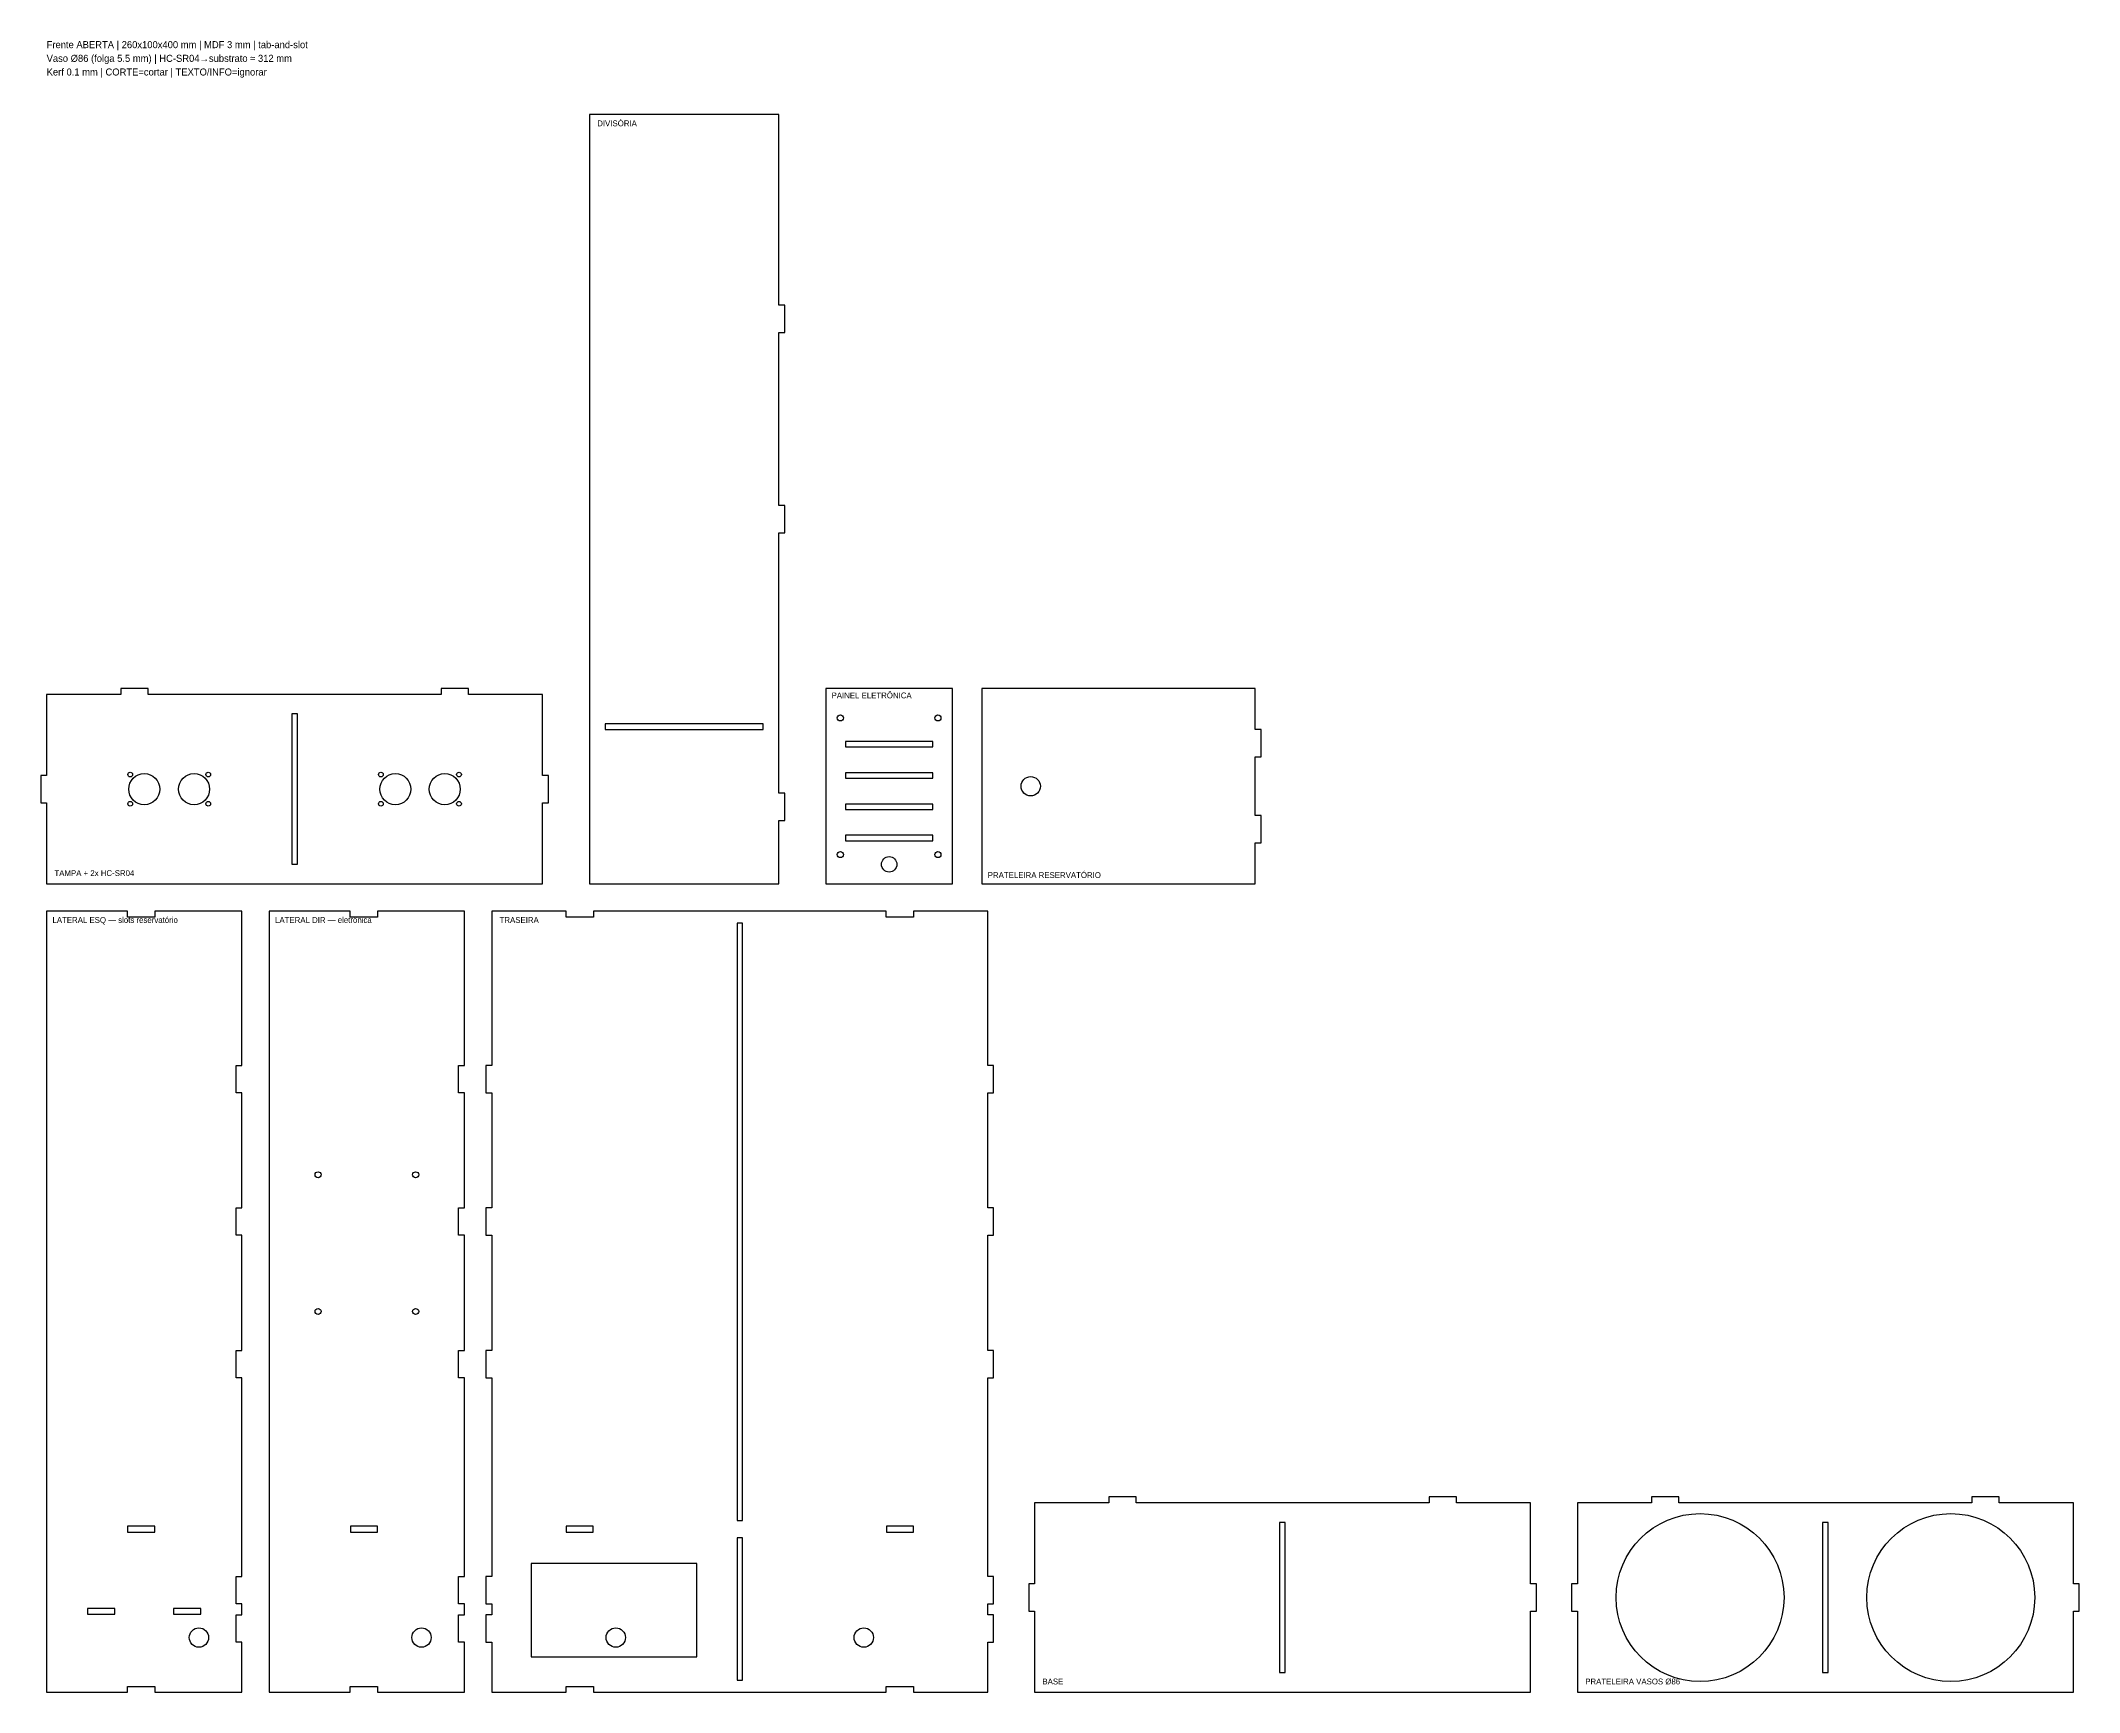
# Model space of a CAD drawing. Header units: millimetres. Extents: x 9 to 1053, y 12 to 858.
import ezdxf

# ---------------------------------------------------------------- set-up
doc = ezdxf.new("R2010")
doc.units = ezdxf.units.MM
for name, color, linetype in [('CORTE', 1, 'Continuous'), ('INFO', 5, 'Continuous'), ('TEXTO', 3, 'Continuous')]:
    doc.layers.add(name, color=color, linetype=linetype)

msp = doc.modelspace()

# ---------------------------------------------------------------- linework, layer by layer
at = {"layer": 'CORTE'}
for points in [[(290, 426), (387, 426), (387, 458.5), (390, 458.5), (390, 472.5), (387, 472.5), (387, 605.7), (390, 605.7), (390, 619.7), (387, 619.7), (387, 708.3), (390, 708.3), (390, 722.3), (387, 722.3), (387, 820), (290, 820), (290, 426)], [(12, 426), (266, 426), (266, 467.5), (269, 467.5), (269, 481.5), (266, 481.5), (266, 523), (228, 523), (228, 526), (214, 526), (214, 523), (64, 523), (64, 526), (50, 526), (50, 523), (12, 523), (12, 481.5), (9, 481.5), (9, 467.5), (12, 467.5), (12, 426)], [(411, 426), (476, 426), (476, 526), (411, 526)], [(491, 426), (631, 426), (631, 447), (634, 447), (634, 461), (631, 461), (631, 491), (634, 491), (634, 505), (631, 505), (631, 526), (491, 526), (491, 426)], [(137.6, 436.1), (140.5, 436.1), (140.5, 513), (137.6, 513)], [(298.1, 505.1), (379, 505.1), (379, 507.9), (298.1, 507.9)], [(421.1, 496.1), (465.9, 496.1), (465.9, 498.9), (421.1, 498.9)], [(421.1, 480.1), (465.9, 480.1), (465.9, 482.9), (421.1, 482.9)], [(421.1, 464.1), (465.9, 464.1), (465.9, 466.9), (421.1, 466.9)], [(421.1, 448.1), (465.9, 448.1), (465.9, 450.9), (421.1, 450.9)], [(12, 12), (53.5, 12), (53.5, 15), (67.5, 15), (67.5, 12), (112, 12), (112, 37.7), (109, 37.7), (109, 51.7), (112, 51.7), (112, 57.3), (109, 57.3), (109, 71.3), (112, 71.3), (112, 173), (109, 173), (109, 187), (112, 187), (112, 246), (109, 246), (109, 260), (112, 260), (112, 319), (109, 319), (109, 333), (112, 333), (112, 412), (67.5, 412), (67.5, 409), (53.5, 409), (53.5, 412), (12, 412), (12, 12)], [(126, 12), (167.5, 12), (167.5, 15), (181.5, 15), (181.5, 12), (226, 12), (226, 37.7), (223, 37.7), (223, 51.7), (226, 51.7), (226, 57.3), (223, 57.3), (223, 71.3), (226, 71.3), (226, 173), (223, 173), (223, 187), (226, 187), (226, 246), (223, 246), (223, 260), (226, 260), (226, 319), (223, 319), (223, 333), (226, 333), (226, 412), (181.5, 412), (181.5, 409), (167.5, 409), (167.5, 412), (126, 412), (126, 12)], [(240, 12), (278, 12), (278, 15), (292, 15), (292, 12), (442, 12), (442, 15), (456, 15), (456, 12), (494, 12), (494, 37.7), (497, 37.7), (497, 51.7), (494, 51.7), (494, 57.3), (497, 57.3), (497, 71.3), (494, 71.3), (494, 173), (497, 173), (497, 187), (494, 187), (494, 246), (497, 246), (497, 260), (494, 260), (494, 319), (497, 319), (497, 333), (494, 333), (494, 412), (456, 412), (456, 409), (442, 409), (442, 412), (292, 412), (292, 409), (278, 409), (278, 412), (240, 412), (240, 333), (237, 333), (237, 319), (240, 319), (240, 260), (237, 260), (237, 246), (240, 246), (240, 187), (237, 187), (237, 173), (240, 173), (240, 71.3), (237, 71.3), (237, 57.3), (240, 57.3), (240, 51.7), (237, 51.7), (237, 37.7), (240, 37.7), (240, 12)], [(365.6, 100), (368.4, 100), (368.4, 405.9), (365.6, 405.9)], [(518, 12), (772, 12), (772, 53.5), (775, 53.5), (775, 67.5), (772, 67.5), (772, 109), (734, 109), (734, 112), (720, 112), (720, 109), (570, 109), (570, 112), (556, 112), (556, 109), (518, 109), (518, 67.5), (515, 67.5), (515, 53.5), (518, 53.5), (518, 12)], [(796, 12), (1050, 12), (1050, 53.5), (1053, 53.5), (1053, 67.5), (1050, 67.5), (1050, 109), (1012, 109), (1012, 112), (998, 112), (998, 109), (848, 109), (848, 112), (834, 112), (834, 109), (796, 109), (796, 67.5), (793, 67.5), (793, 53.5), (796, 53.5), (796, 12)], [(53.5, 94), (67.5, 94), (67.5, 97), (53.5, 97)], [(167.6, 94), (181.5, 94), (181.5, 97), (167.6, 97)], [(278.1, 94), (291.9, 94), (291.9, 97), (278.1, 97)], [(442.1, 94), (455.9, 94), (455.9, 97), (442.1, 97)], [(643.5, 22.1), (646.4, 22.1), (646.4, 99), (643.5, 99)], [(921.5, 22.1), (924.4, 22.1), (924.4, 99), (921.5, 99)], [(365.6, 18.1), (368.4, 18.1), (368.4, 91), (365.6, 91)], [(260.1, 30.1), (345, 30.1), (345, 78), (260.1, 78)], [(33, 52), (46.9, 52), (46.9, 54.9), (33, 54.9)], [(77, 52), (91, 52), (91, 54.9), (77, 54.9)]]:
    msp.add_lwpolyline(points, close=True, dxfattribs=at)
for centre, radius in [((418.5, 511), 1.55), ((468.5, 511), 1.55), ((54.8, 482), 1.2), ((62, 474.5), 7.95), ((87.5, 474.5), 7.95), ((94.8, 482), 1.2), ((183.2, 482), 1.2), ((190.6, 474.5), 7.95), ((215.9, 474.5), 7.95), ((223.2, 482), 1.2), ((516, 476), 4.95), ((54.8, 467), 1.2), ((94.8, 467), 1.2), ((183.2, 467), 1.2), ((223.2, 467), 1.2), ((418.5, 441), 1.55), ((443.5, 436), 3.95), ((468.5, 441), 1.55), ((151, 277), 1.55), ((201, 277), 1.55), ((151, 207), 1.55), ((201, 207), 1.55), ((858.8, 60.5), 43), ((987.2, 60.5), 43), ((90, 40), 4.95), ((204, 40), 4.95), ((303.5, 40), 4.95), ((430.5, 40), 4.95)]:
    msp.add_circle(centre, radius, dxfattribs=at)

# ---------------------------------------------------------------- texts
at = {"layer": 'INFO'}
for s, p in [('Frente ABERTA | 260x100x400 mm | MDF 3 mm | tab-and-slot', (12, 854)), ('Vaso Ø86 (folga 5.5 mm) | HC-SR04→substrato ≈ 312 mm', (12, 847)), ('Kerf 0.1 mm | CORTE=cortar | TEXTO/INFO=ignorar', (12, 840))]:
    msp.add_text(s, height=3.6, dxfattribs=at).set_placement(p)
at = {"layer": 'TEXTO'}
for s, p in [('DIVISÓRIA', (294, 814)), ('PAINEL ELETRÔNICA', (414, 521)), ('TAMPA + 2x HC-SR04', (16, 430)), ('PRATELEIRA RESERVATÓRIO', (494, 429)), ('LATERAL ESQ — slots reservatório', (15, 406)), ('LATERAL DIR — eletrônica', (129, 406)), ('TRASEIRA', (244, 406)), ('BASE', (522, 16)), ('PRATELEIRA VASOS Ø86', (800, 16))]:
    msp.add_text(s, height=3, dxfattribs=at).set_placement(p)

doc.saveas('drawing.dxf')
